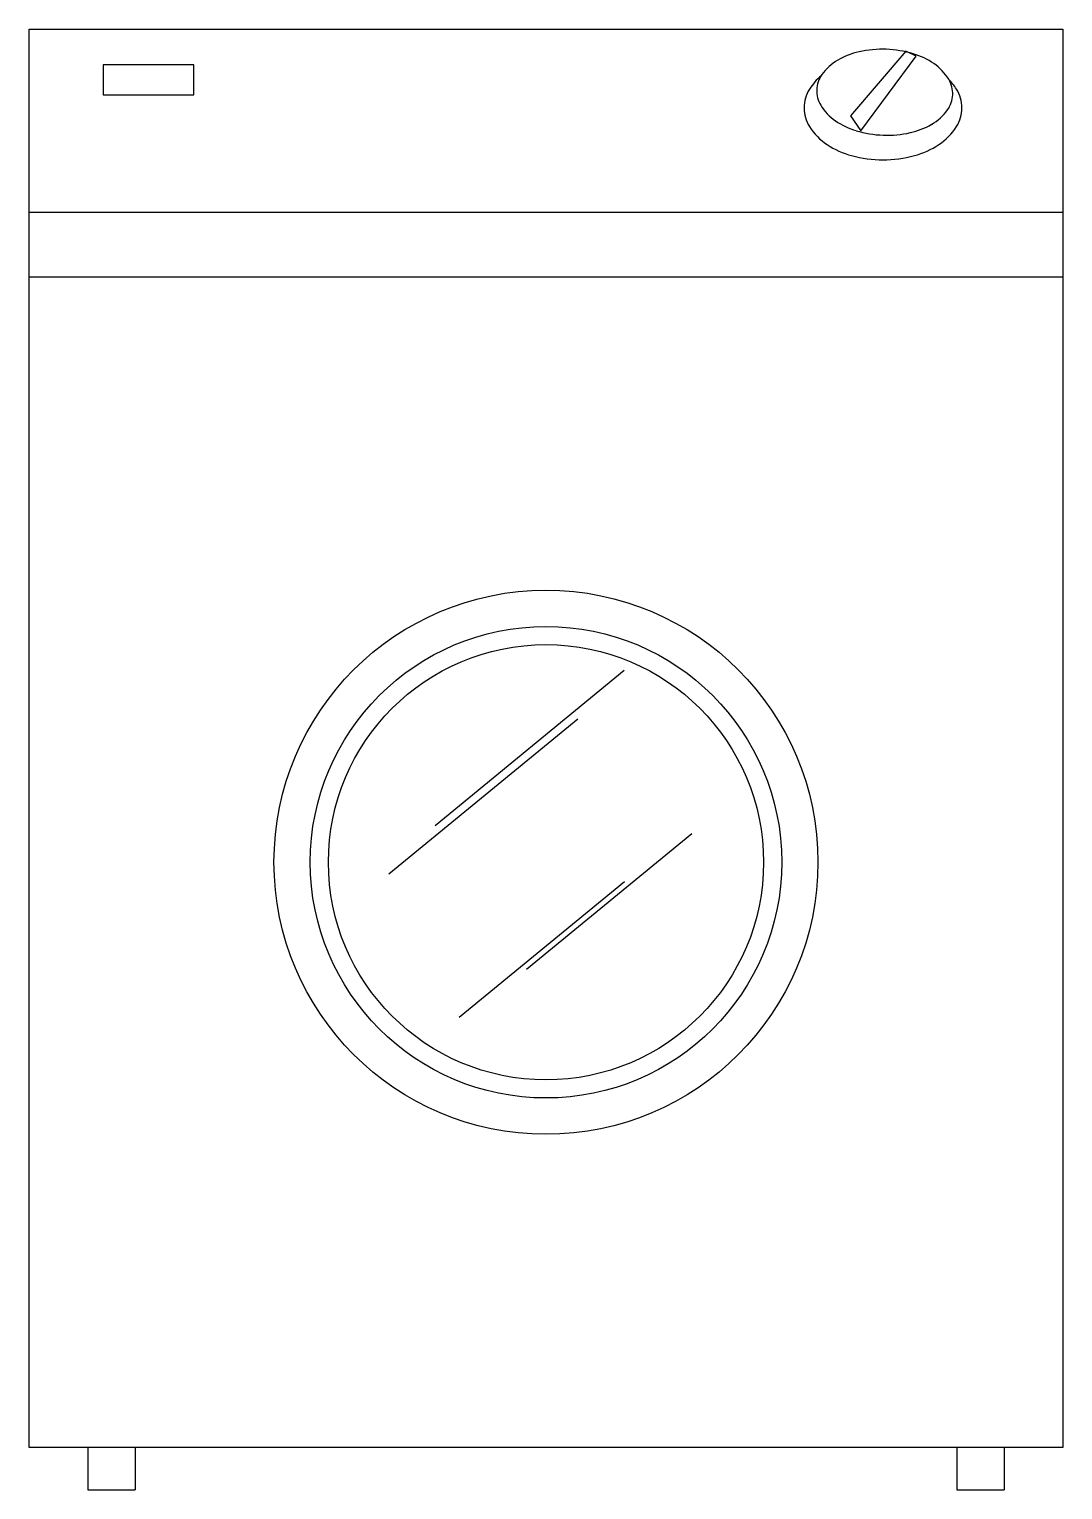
# Model space of a CAD drawing. Header units: millimetres. Extents: x 436 to 8707, y 4337 to 8587.
# Drawn here: x 8108 to 8678, y 7747 to 8552 of the extents above; entities that cross this region are included whole.
import ezdxf

# ---------------------------------------------------------------- set-up
doc = ezdxf.new("R2010")
doc.units = ezdxf.units.MM

msp = doc.modelspace()

# ---------------------------------------------------------------- linework, layer by layer
at = {"lineweight": -2}
for p, q in [((8107.86, 8552.41), (8677.85, 8552.41)), ((8107.86, 7770.37), (8107.86, 8552.41)), ((8677.85, 8552.41), (8677.85, 7770.37)), ((8591.38, 8540.29), (8560.84, 8504.64)), ((8566.39, 8496.42), (8596.94, 8537.54)), ((8596.94, 8537.54), (8591.38, 8540.29)), ((8198.64, 8532.75), (8148.65, 8532.75)), ((8148.65, 8532.75), (8148.65, 8516.3)), ((8198.64, 8516.3), (8198.64, 8532.75)), ((8148.65, 8516.3), (8198.64, 8516.3)), ((8560.84, 8504.64), (8566.39, 8496.42)), ((8107.86, 8451.45), (8677.85, 8451.45)), ((8107.86, 8415.81), (8677.85, 8415.81)), ((8331.78, 8113.41), (8436, 8198.91)), ((8306.27, 8086.7), (8410.49, 8172.19)), ((8382.13, 8034.15), (8473.33, 8108.96)), ((8344.93, 8007.59), (8436.12, 8082.4)), ((8677.85, 7770.37), (8107.86, 7770.37)), ((8140.1, 7770.37), (8140.1, 7747.04)), ((8166.33, 7770.37), (8166.33, 7747.04)), ((8619.37, 7770.37), (8619.37, 7747.04)), ((8645.61, 7770.37), (8645.61, 7747.04)), ((8140.1, 7747.04), (8166.33, 7747.04)), ((8619.37, 7747.04), (8645.61, 7747.04))]:
    msp.add_line(p, q, dxfattribs=at)
for radius in [150, 130, 120]:
    msp.add_circle((8392.85, 8093.09), radius, dxfattribs=at)
for centre, major_axis, start_param, end_param in [((8574.49, 8500.53), (40.9, 0), 1.792509, 2.102334), ((8578.36, 8483.56), (58.52, 0), 1.533795, 1.792509), ((8578.36, 8483.56), (-58.52, 0), 4.416673, 4.675388), ((8583.5, 8500.2), (-40.9, 0), 4.106848, 4.416673), ((8568.02, 8511.4), (28.14, 0), 2.102334, 2.529403), ((8590.76, 8510.57), (-28.14, 0), 3.67978, 4.106848), ((8566.33, 8502.06), (-33.16, 0), -0.856017, -0.555715), ((8557.85, 8518.46), (15.71, 0), 2.529403, 3.104591), ((8601.44, 8516.86), (-15.71, 0), 3.104591, 3.67978), ((8591.06, 8502.06), (-33.16, 0), 3.697308, 3.907934), ((8554.96, 8509.04), (-19.77, 0), -0.555715, 0), ((8557.85, 8518.46), (-15.71, 0), -0.037001, 0.538187), ((8601.44, 8516.86), (15.71, 0), -0.61219, -0.037001), ((8602.44, 8509.04), (-19.77, 0), 3.141593, 3.697308), ((8554.96, 8509.04), (19.77, 0), 3.141593, 3.697308), ((8568.52, 8524.75), (-28.14, 0), 0.538187, 0.965256), ((8591.26, 8523.92), (-28.14, 0), 2.102334, 2.529403), ((8602.44, 8509.04), (19.77, 0), -0.555715, 0), ((8566.33, 8516.01), (33.16, 0), 3.697308, 4.124146), ((8575.79, 8535.12), (40.9, 0), 4.106848, 4.416673), ((8584.79, 8534.79), (-40.9, 0), 1.792509, 2.102334), ((8591.06, 8516.01), (-33.16, 0), 2.159039, 2.585877), ((8573.8, 8527.08), (-46.62, 0), 0.982553, 1.301235), ((8580.92, 8551.76), (-58.52, 0), 1.275081, 1.533795), ((8580.92, 8551.76), (58.52, 0), 4.675388, 4.934102), ((8583.59, 8527.08), (-46.62, 0), 1.840358, 2.159039), ((8578.7, 8544.58), (-65, 0), 1.301235, 1.570796), ((8578.7, 8544.58), (-65, 0), 1.570796, 1.840358)]:
    msp.add_ellipse(centre, major_axis=major_axis, ratio=0.987763, start_param=start_param, end_param=end_param, dxfattribs=at)

doc.saveas('drawing.dxf')
